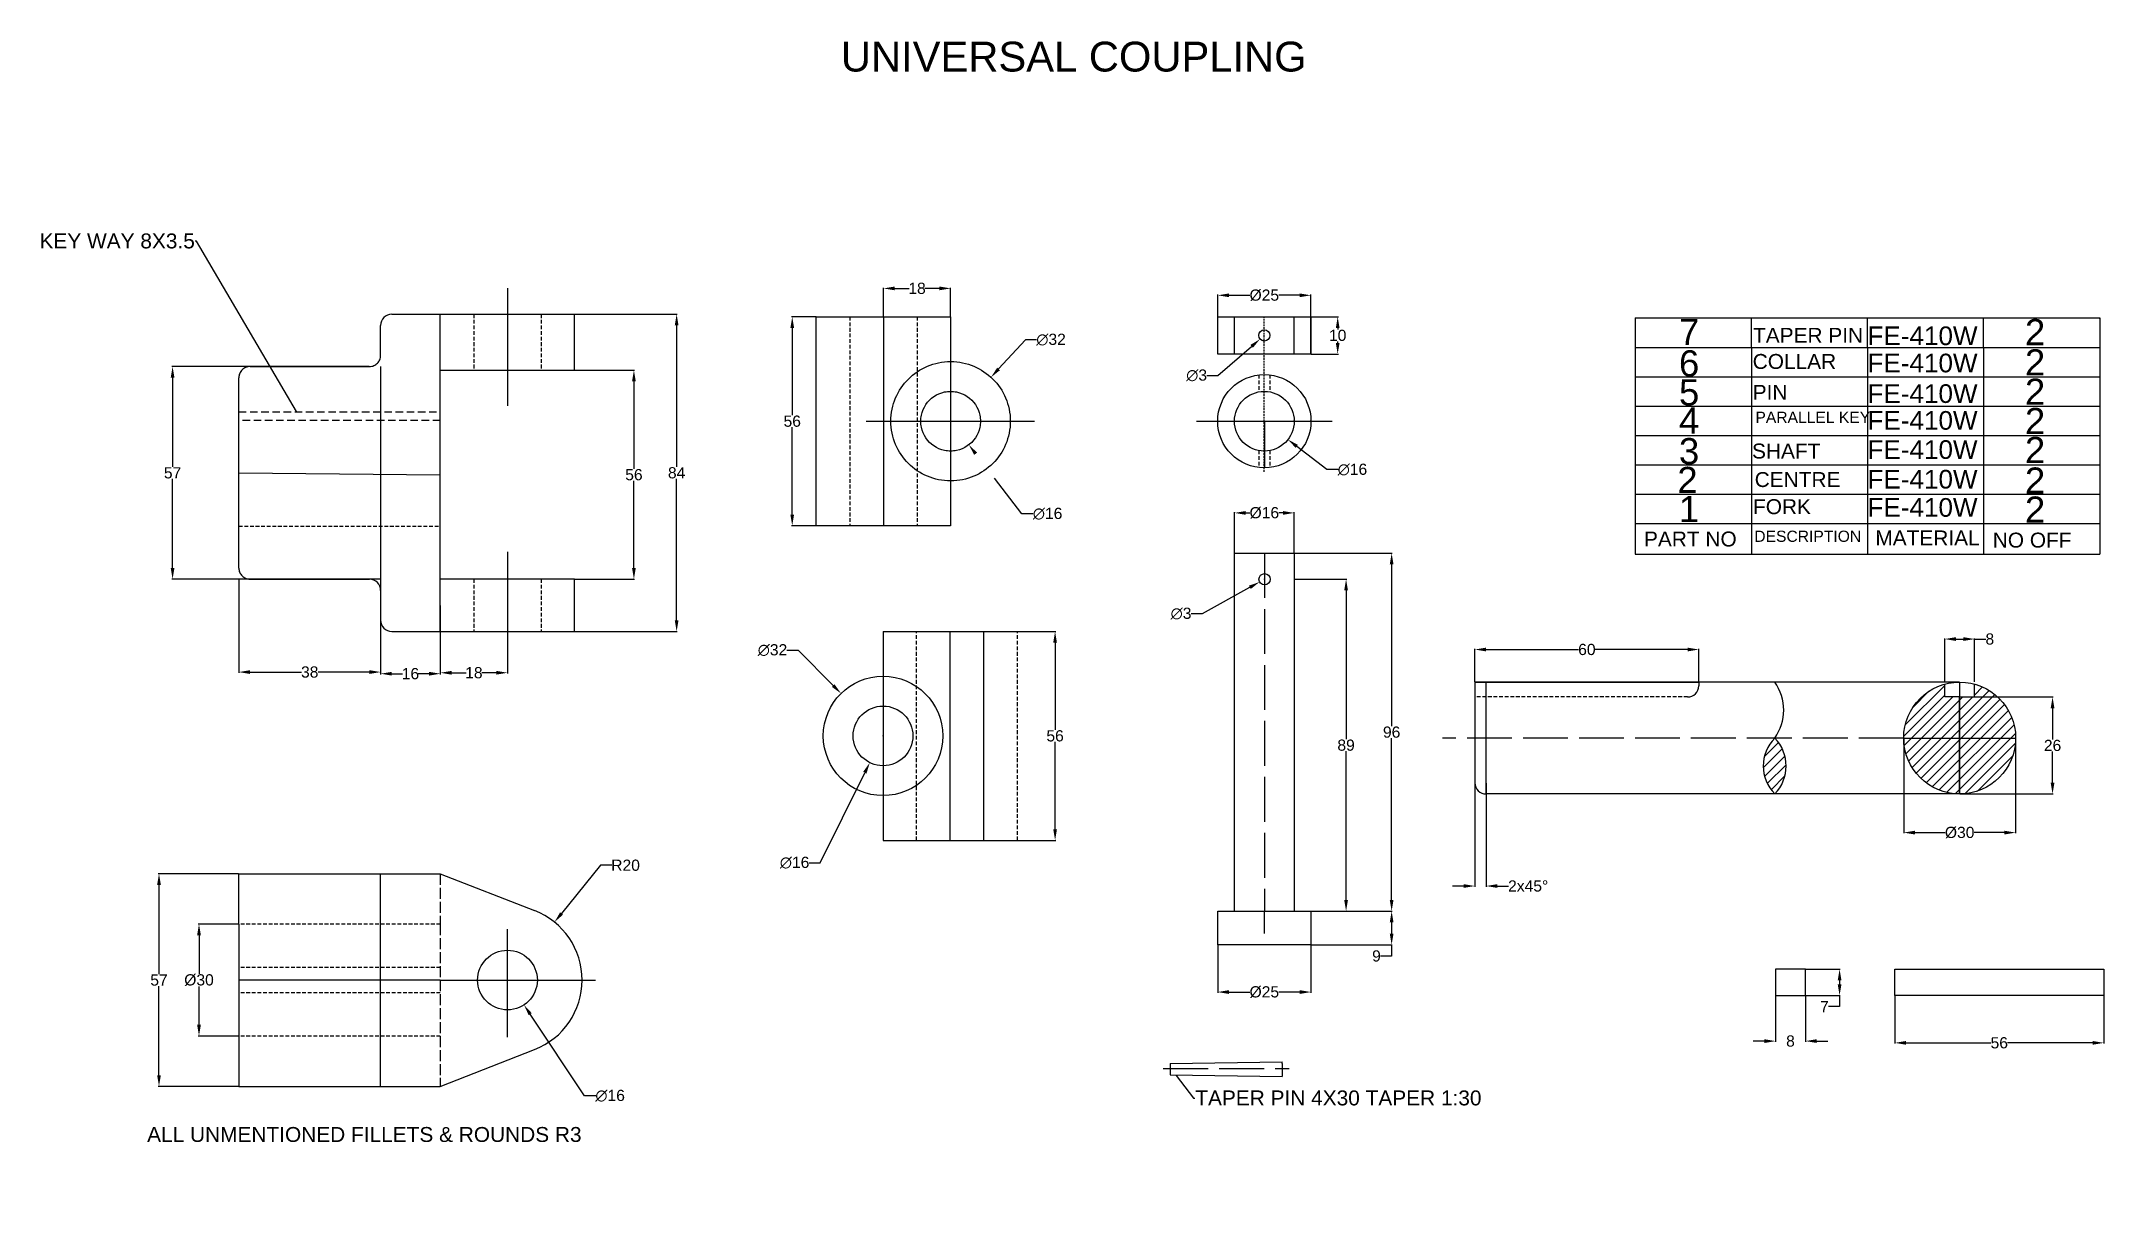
# Model space of a CAD drawing. Header units: millimetres. Extents: x -2 to 551, y -52 to 262.
import ezdxf
from ezdxf import colors
from ezdxf.entities.mleader import LeaderData, LeaderLine
from ezdxf.math import Vec2, Vec3

# ---------------------------------------------------------------- set-up
doc = ezdxf.new("R2010")
doc.units = ezdxf.units.MM
doc.header["$MEASUREMENT"] = 0
for name, pattern in [('ACAD_ISO02W100', [15, 12, -3]), ('ACAD_ISO03W100', [30, 12, -18]), ('DASHED', [0.75, 0.5, -0.25]), ('DASHEDX2', [1.5, 1, -0.5])]:
    doc.linetypes.add(name, pattern=pattern)
doc.styles.get("Standard").update_dxf_attribs({"font": 'arial.ttf'})
doc.dimstyles.get("Standard").update_dxf_attribs({"dimtxt": 3, "dimasz": 3, "dimexe": 0.18, "dimexo": 0.0625, "dimgap": 0.09, "dimtad": 0, "dimtih": 1, "dimtoh": 1, "dimdec": 0, "dimzin": 0, "dimdsep": 46, "dimtxsty": 'Standard', "dimcen": 0.09, "dimadec": 0, "dimazin": 0, "dimtfac": 1, "dimtdec": 0, "dimtofl": 0, "dimtmove": 0, "dimatfit": 3, "dimfxl": 1, "dimtolj": 1, "dimtzin": 0, "dimarcsym": 0})

msp = doc.modelspace()

# ---------------------------------------------------------------- texts
at = {"attachment_point": 1}
for s, width, heights, insert, char_height in [('UNIVERSAL COUPLING', 131.3693, [0], (212.12, 261.5), 8), ('7', 31.0655, [0], (436.72, 187.18), 7), ('TAPER PIN', 31.1255, [0], (456.57, 184.79), 4), ('FE-410W', 31.1255, [11.54], (487.24, 185.17), 5), ('2', 31.0655, [0], (529.44, 187.15), 7), ('6', 31.0655, [0], (436.72, 178.79), 7), ('COLLAR', 31.1255, [0], (456.48, 177.79), 4), ('FE-410W', 31.1255, [11.54], (487.24, 177.87), 5), ('2', 31.0655, [0], (529.44, 179.05), 7), ('5', 31.0655, [0], (436.72, 171), 7), ('PIN', 31.1255, [0], (456.48, 169.51), 4), ('FE-410W', 31.1255, [11.54], (487.24, 169.67), 5), ('2', 31.0655, [0], (529.44, 171.19), 7), ('4', 31.0655, [0], (436.72, 163.46), 7), ('PARALLEL KEY', 31.1255, [0], (457.21, 162.33), 3), ('FE-410W', 31.1255, [11.54], (487.24, 162.49), 5), ('2', 31.0655, [0], (529.44, 163.33), 7), ('3', 31.0655, [0], (436.72, 155.25), 7), ('2', 31.0655, [0], (529.44, 155.56), 7), ('SHAFT', 31.1255, [0], (456.3, 153.78), 4), ('FE-410W', 31.1255, [11.54], (487.24, 154.67), 5), ('2', 31.0655, [0], (436.29, 147.54), 7), ('CENTRE', 31.1255, [0], (457.02, 146.14), 4), ('FE-410W', 31.1255, [11.54], (487.24, 146.73), 5), ('2', 31.0655, [0], (529.44, 147.37), 7), ('1', 31.0655, [0], (436.72, 139.75), 7), ('FORK', 31.1255, [0], (456.57, 138.87), 4), ('FE-410W', 31.1255, [11.54], (487.24, 139.17), 5), ('2', 31.0655, [0], (529.44, 139.59), 7), ('PART NO', 34.9404, [0], (427.35, 130.2), 4), ('DESCRIPTION', 31.1255, [0], (456.91, 130.44), 3), ('MATERIAL', 34.9404, [0], (489.36, 130.49), 4), ('NO OFF', 34.9404, [0], (520.81, 129.91), 4), ('ALL UNMENTIONED FILLETS & ROUNDS R3', 190.2882, [0.208], (26.21, -29.4), 4)]:
    msp.add_mtext_dynamic_manual_height_columns(s, width=width, gutter_width=1, heights=heights, dxfattribs=dict(at, insert=insert, char_height=char_height))

# ---------------------------------------------------------------- blocks, each defined once
blk = doc.blocks.new('*D2')
at = {"color": 0, "linetype": 'ACAD_ISO03W100', "lineweight": -2, "ltscale": 15, "transparency": 16777216}
for p, q in [((104.78, 103.36), (104.78, 92.17)), ((122.78, 103.36), (122.78, 92.17)), ((107.78, 92.35), (111.68, 92.35)), ((119.78, 92.35), (115.88, 92.35))]:
    blk.add_line(p, q, dxfattribs=at)
at = {"color": 0, "linetype": 'ACAD_ISO03W100', "ltscale": 15, "transparency": 16777216}
for points in [[(107.78, 92.85), (107.78, 91.85), (104.78, 92.35)], [(119.78, 92.85), (119.78, 91.85), (122.78, 92.35)]]:
    blk.add_solid(points, dxfattribs=at)
at = {"layer": 'Defpoints', "color": 0, "linetype": 'ACAD_ISO03W100', "ltscale": 15, "transparency": 16777216}
for p in [(104.78, 103.43), (122.78, 103.43), (122.78, 92.35)]:
    blk.add_point(p, dxfattribs=at)
at = {"color": 0, "linetype": 'ACAD_ISO03W100', "ltscale": 15, "transparency": 16777216, "insert": (113.78, 92.35), "char_height": 3, "attachment_point": 5}
blk.add_mtext('\\A1;18', dxfattribs=at)
blk = doc.blocks.new('*D3')
at = {"color": 0, "linetype": 'ACAD_ISO03W100', "lineweight": -2, "ltscale": 15, "transparency": 16777216}
for p, q in [((140.84, 173.43), (156.84, 173.43)), ((156.66, 170.43), (156.66, 147.05)), ((156.66, 120.43), (156.66, 143.8)), ((140.84, 117.43), (156.84, 117.43))]:
    blk.add_line(p, q, dxfattribs=at)
at = {"color": 0, "linetype": 'ACAD_ISO03W100', "ltscale": 15, "transparency": 16777216}
for points in [[(156.16, 170.43), (157.16, 170.43), (156.66, 173.43)], [(156.16, 120.43), (157.16, 120.43), (156.66, 117.43)]]:
    blk.add_solid(points, dxfattribs=at)
at = {"layer": 'Defpoints', "color": 0, "linetype": 'ACAD_ISO03W100', "ltscale": 15, "transparency": 16777216}
for p in [(140.78, 173.43), (140.78, 117.43), (156.66, 117.43)]:
    blk.add_point(p, dxfattribs=at)
at = {"color": 0, "linetype": 'ACAD_ISO03W100', "ltscale": 15, "transparency": 16777216, "insert": (156.66, 145.43), "char_height": 3, "attachment_point": 5}
blk.add_mtext('\\A1;56', dxfattribs=at)
blk = doc.blocks.new('*D4')
at = {"color": 0, "linetype": 'ACAD_ISO03W100', "lineweight": -2, "ltscale": 15, "transparency": 16777216}
for p, q in [((140.84, 188.43), (168.29, 188.43)), ((168.11, 185.43), (168.11, 147.55)), ((168.11, 106.43), (168.11, 144.3)), ((140.84, 103.43), (168.29, 103.43))]:
    blk.add_line(p, q, dxfattribs=at)
at = {"color": 0, "linetype": 'ACAD_ISO03W100', "ltscale": 15, "transparency": 16777216}
for points in [[(167.61, 185.43), (168.61, 185.43), (168.11, 188.43)], [(167.61, 106.43), (168.61, 106.43), (168.11, 103.43)]]:
    blk.add_solid(points, dxfattribs=at)
at = {"layer": 'Defpoints', "color": 0, "linetype": 'ACAD_ISO03W100', "ltscale": 15, "transparency": 16777216}
for p in [(140.78, 188.43), (140.78, 103.43), (168.11, 103.43)]:
    blk.add_point(p, dxfattribs=at)
at = {"color": 0, "linetype": 'ACAD_ISO03W100', "ltscale": 15, "transparency": 16777216, "insert": (168.11, 145.93), "char_height": 3, "attachment_point": 5}
blk.add_mtext('\\A1;84', dxfattribs=at)
blk = doc.blocks.new('*D5')
at = {"color": 0, "linetype": 'ACAD_ISO03W100', "lineweight": -2, "ltscale": 15, "transparency": 16777216}
for p, q in [((50.78, 117.36), (50.78, 92.36)), ((88.78, 117.36), (88.78, 92.36)), ((53.78, 92.54), (67.54, 92.54)), ((85.78, 92.54), (72.02, 92.54))]:
    blk.add_line(p, q, dxfattribs=at)
at = {"color": 0, "linetype": 'ACAD_ISO03W100', "ltscale": 15, "transparency": 16777216}
for points in [[(53.78, 93.04), (53.78, 92.04), (50.78, 92.54)], [(85.78, 93.04), (85.78, 92.04), (88.78, 92.54)]]:
    blk.add_solid(points, dxfattribs=at)
at = {"layer": 'Defpoints', "color": 0, "linetype": 'ACAD_ISO03W100', "ltscale": 15, "transparency": 16777216}
for p in [(50.78, 117.43), (88.78, 117.43), (88.78, 92.54)]:
    blk.add_point(p, dxfattribs=at)
at = {"color": 0, "linetype": 'ACAD_ISO03W100', "ltscale": 15, "transparency": 16777216, "insert": (69.78, 92.54), "char_height": 3, "attachment_point": 5}
blk.add_mtext('\\A1;38', dxfattribs=at)
blk = doc.blocks.new('*D8')
at = {"color": 0, "linetype": 'ACAD_ISO03W100', "lineweight": -2, "ltscale": 15, "transparency": 16777216}
for p, q in [((85.71, 174.43), (32.85, 174.43)), ((33.03, 171.43), (33.03, 147.54)), ((33.03, 120.43), (33.03, 144.31)), ((88.71, 117.43), (32.85, 117.43))]:
    blk.add_line(p, q, dxfattribs=at)
at = {"color": 0, "linetype": 'ACAD_ISO03W100', "ltscale": 15, "transparency": 16777216}
for points in [[(32.53, 171.43), (33.53, 171.43), (33.03, 174.43)], [(32.53, 120.43), (33.53, 120.43), (33.03, 117.43)]]:
    blk.add_solid(points, dxfattribs=at)
at = {"layer": 'Defpoints', "color": 0, "linetype": 'ACAD_ISO03W100', "ltscale": 15, "transparency": 16777216}
for p in [(85.78, 174.43), (33.03, 117.43), (88.78, 117.43)]:
    blk.add_point(p, dxfattribs=at)
at = {"color": 0, "linetype": 'ACAD_ISO03W100', "ltscale": 15, "transparency": 16777216, "insert": (33.03, 145.93), "char_height": 3, "attachment_point": 5}
blk.add_mtext('\\A1;57', dxfattribs=at)
blk = doc.blocks.new('*D9')
at = {"color": 0, "linetype": 'ACAD_ISO03W100', "lineweight": -2, "ltscale": 15, "transparency": 16777216}
for p, q in [((88.78, 110.36), (88.78, 91.92)), ((104.78, 110.36), (104.78, 91.92)), ((91.78, 92.1), (94.68, 92.1)), ((101.78, 92.1), (98.87, 92.1))]:
    blk.add_line(p, q, dxfattribs=at)
at = {"color": 0, "linetype": 'ACAD_ISO03W100', "ltscale": 15, "transparency": 16777216}
for points in [[(91.78, 92.6), (91.78, 91.6), (88.78, 92.1)], [(101.78, 92.6), (101.78, 91.6), (104.78, 92.1)]]:
    blk.add_solid(points, dxfattribs=at)
at = {"layer": 'Defpoints', "color": 0, "linetype": 'ACAD_ISO03W100', "ltscale": 15, "transparency": 16777216}
for p in [(88.78, 110.43), (104.78, 110.43), (104.78, 92.1)]:
    blk.add_point(p, dxfattribs=at)
at = {"color": 0, "linetype": 'ACAD_ISO03W100', "ltscale": 15, "transparency": 16777216, "insert": (96.78, 92.1), "char_height": 3, "attachment_point": 5}
blk.add_mtext('\\A1;16', dxfattribs=at)
blk = doc.blocks.new('*D10')
at = {"color": 0, "linetype": 'ACAD_ISO03W100', "lineweight": -2, "ltscale": 15, "transparency": 16777216}
for p, q in [((205.47, 187.77), (198.91, 187.77)), ((199.09, 184.77), (199.09, 161.39)), ((199.09, 134.77), (199.09, 158.15)), ((205.47, 131.77), (198.91, 131.77))]:
    blk.add_line(p, q, dxfattribs=at)
at = {"color": 0, "linetype": 'ACAD_ISO03W100', "ltscale": 15, "transparency": 16777216}
for points in [[(198.59, 184.77), (199.59, 184.77), (199.09, 187.77)], [(198.59, 134.77), (199.59, 134.77), (199.09, 131.77)]]:
    blk.add_solid(points, dxfattribs=at)
at = {"layer": 'Defpoints', "color": 0, "linetype": 'ACAD_ISO03W100', "ltscale": 15, "transparency": 16777216}
for p in [(205.53, 187.77), (199.09, 131.77), (205.53, 131.77)]:
    blk.add_point(p, dxfattribs=at)
at = {"color": 0, "linetype": 'ACAD_ISO03W100', "ltscale": 15, "transparency": 16777216, "insert": (199.09, 159.77), "char_height": 3, "attachment_point": 5}
blk.add_mtext('\\A1;56', dxfattribs=at)
blk = doc.blocks.new('*D11')
at = {"color": 0, "linetype": 'ACAD_ISO03W100', "lineweight": -2, "ltscale": 15, "transparency": 16777216}
for p, q in [((223.53, 187.83), (223.53, 195.55)), ((226.53, 195.37), (230.43, 195.37)), ((238.53, 195.37), (234.63, 195.37)), ((241.53, 187.83), (241.53, 195.55))]:
    blk.add_line(p, q, dxfattribs=at)
at = {"color": 0, "linetype": 'ACAD_ISO03W100', "ltscale": 15, "transparency": 16777216}
for points in [[(226.53, 195.87), (226.53, 194.87), (223.53, 195.37)], [(238.53, 195.87), (238.53, 194.87), (241.53, 195.37)]]:
    blk.add_solid(points, dxfattribs=at)
at = {"layer": 'Defpoints', "color": 0, "linetype": 'ACAD_ISO03W100', "ltscale": 15, "transparency": 16777216}
for p in [(241.53, 195.37), (223.53, 187.77), (241.53, 187.77)]:
    blk.add_point(p, dxfattribs=at)
at = {"color": 0, "linetype": 'ACAD_ISO03W100', "ltscale": 15, "transparency": 16777216, "insert": (232.53, 195.37), "char_height": 3, "attachment_point": 5}
blk.add_mtext('\\A1;18', dxfattribs=at)
blk = doc.blocks.new('*D13')
at = {"color": 0, "linetype": 'ACAD_ISO03W100', "lineweight": -2, "transparency": 16777216}
for p, q in [((241.44, 159.77), (241.62, 159.77)), ((241.53, 159.68), (241.53, 159.86)), ((260.65, 134.97), (248.25, 151.06)), ((263.65, 134.97), (260.65, 134.97))]:
    blk.add_line(p, q, dxfattribs=at)
at = {"color": 0, "linetype": 'ACAD_ISO03W100', "transparency": 16777216}
blk.add_solid([(248.64, 151.36), (247.85, 150.75), (246.42, 153.44)], dxfattribs=at)
at = {"layer": 'Defpoints', "color": 0, "linetype": 'ACAD_ISO03W100', "transparency": 16777216}
for p in [(236.65, 166.11), (246.42, 153.44)]:
    blk.add_point(p, dxfattribs=at)
at = {"color": 0, "linetype": 'ACAD_ISO03W100', "transparency": 16777216, "insert": (267.52, 134.97), "char_height": 3, "attachment_point": 5}
blk.add_mtext('\\A1;∅16', dxfattribs=at)
blk = doc.blocks.new('*D14')
at = {"color": 0, "linetype": 'ACAD_ISO03W100', "lineweight": -2, "transparency": 16777216}
for p, q in [((261.59, 181.63), (254.38, 173.77)), ((264.59, 181.63), (261.59, 181.63)), ((241.44, 159.77), (241.62, 159.77)), ((241.53, 159.68), (241.53, 159.86))]:
    blk.add_line(p, q, dxfattribs=at)
at = {"color": 0, "linetype": 'ACAD_ISO03W100', "transparency": 16777216}
blk.add_solid([(254.01, 174.11), (254.75, 173.43), (252.35, 171.56)], dxfattribs=at)
at = {"layer": 'Defpoints', "color": 0, "linetype": 'ACAD_ISO03W100', "transparency": 16777216}
for p in [(252.35, 171.56), (230.71, 147.98)]:
    blk.add_point(p, dxfattribs=at)
at = {"color": 0, "linetype": 'ACAD_ISO03W100', "transparency": 16777216, "insert": (268.45, 181.63), "char_height": 3, "attachment_point": 5}
blk.add_mtext('\\A1;∅32', dxfattribs=at)
blk = doc.blocks.new('*D15')
at = {"color": 0, "lineweight": -2, "transparency": 16777216}
for p, q in [((147.75, 40.75), (137.27, 27.85)), ((150.75, 40.75), (147.75, 40.75)), ((122.69, 9.99), (122.87, 9.99)), ((122.78, 9.9), (122.78, 10.08))]:
    blk.add_line(p, q, dxfattribs=at)
at = {"color": 0, "transparency": 16777216}
blk.add_solid([(136.89, 28.16), (137.66, 27.53), (135.38, 25.52)], dxfattribs=at)
at = {"layer": 'Defpoints', "color": 0, "transparency": 16777216}
for p in [(135.38, 25.52), (122.78, 9.99)]:
    blk.add_point(p, dxfattribs=at)
at = {"color": 0, "transparency": 16777216, "insert": (154.42, 40.75), "char_height": 3, "attachment_point": 5}
blk.add_mtext('\\A1;R20', dxfattribs=at)
blk = doc.blocks.new('*D16')
at = {"color": 0, "lineweight": -2, "transparency": 16777216}
for p, q in [((122.69, 9.99), (122.87, 9.99)), ((122.78, 9.9), (122.78, 10.08)), ((143.42, -21.02), (128.87, 0.83)), ((146.42, -21.02), (143.42, -21.02))]:
    blk.add_line(p, q, dxfattribs=at)
at = {"color": 0, "transparency": 16777216}
blk.add_solid([(129.29, 1.11), (128.46, 0.56), (127.21, 3.33)], dxfattribs=at)
at = {"layer": 'Defpoints', "color": 0, "transparency": 16777216}
for p in [(118.34, 16.65), (127.21, 3.33)]:
    blk.add_point(p, dxfattribs=at)
at = {"color": 0, "transparency": 16777216, "insert": (150.29, -21.02), "char_height": 3, "attachment_point": 5}
blk.add_mtext('\\A1;∅16', dxfattribs=at)
blk = doc.blocks.new('*D17')
at = {"color": 0, "lineweight": -2, "transparency": 16777216}
for p, q in [((50.71, 24.99), (39.93, 24.99)), ((40.11, 21.99), (40.11, 11.7)), ((40.11, -2.01), (40.11, 8.28)), ((50.71, -5.01), (39.93, -5.01))]:
    blk.add_line(p, q, dxfattribs=at)
at = {"color": 0, "transparency": 16777216}
for points in [[(39.61, 21.99), (40.61, 21.99), (40.11, 24.99)], [(39.61, -2.01), (40.61, -2.01), (40.11, -5.01)]]:
    blk.add_solid(points, dxfattribs=at)
at = {"layer": 'Defpoints', "color": 0, "transparency": 16777216}
for p in [(50.78, 24.99), (40.11, -5.01), (50.78, -5.01)]:
    blk.add_point(p, dxfattribs=at)
at = {"color": 0, "transparency": 16777216, "insert": (40.11, 9.99), "char_height": 3, "attachment_point": 5}
blk.add_mtext('\\A1;%%C30', dxfattribs=at)
blk = doc.blocks.new('*D18')
at = {"color": 0, "lineweight": -2, "transparency": 16777216}
for p, q in [((50.71, 38.49), (29.21, 38.49)), ((29.39, 35.49), (29.39, 11.61)), ((29.39, -15.51), (29.39, 8.37)), ((50.71, -18.51), (29.21, -18.51))]:
    blk.add_line(p, q, dxfattribs=at)
at = {"color": 0, "transparency": 16777216}
for points in [[(28.89, 35.49), (29.89, 35.49), (29.39, 38.49)], [(28.89, -15.51), (29.89, -15.51), (29.39, -18.51)]]:
    blk.add_solid(points, dxfattribs=at)
at = {"layer": 'Defpoints', "color": 0, "transparency": 16777216}
for p in [(50.78, 38.49), (29.39, -18.51), (50.78, -18.51)]:
    blk.add_point(p, dxfattribs=at)
at = {"color": 0, "transparency": 16777216, "insert": (29.39, 9.99), "char_height": 3, "attachment_point": 5}
blk.add_mtext('\\A1;57', dxfattribs=at)
blk = doc.blocks.new('*D19')
at = {"color": 0, "lineweight": -2, "transparency": 16777216}
for p, q in [((259.49, 103.43), (269.71, 103.43)), ((269.53, 100.43), (269.53, 77.05)), ((269.53, 50.43), (269.53, 73.8)), ((259.49, 47.43), (269.71, 47.43))]:
    blk.add_line(p, q, dxfattribs=at)
at = {"color": 0, "transparency": 16777216}
for points in [[(269.03, 100.43), (270.03, 100.43), (269.53, 103.43)], [(269.03, 50.43), (270.03, 50.43), (269.53, 47.43)]]:
    blk.add_solid(points, dxfattribs=at)
at = {"layer": 'Defpoints', "color": 0, "transparency": 16777216}
for p in [(259.42, 103.43), (259.42, 47.43), (269.53, 47.43)]:
    blk.add_point(p, dxfattribs=at)
at = {"color": 0, "transparency": 16777216, "insert": (269.53, 75.43), "char_height": 3, "attachment_point": 5}
blk.add_mtext('\\A1;56', dxfattribs=at)
blk = doc.blocks.new('*D20')
at = {"color": 0, "lineweight": -2, "transparency": 16777216}
for p, q in [((223.33, 75.43), (223.51, 75.43)), ((223.42, 75.34), (223.42, 75.52)), ((206.59, 41.44), (218.54, 65.57)), ((203.59, 41.44), (206.59, 41.44))]:
    blk.add_line(p, q, dxfattribs=at)
at = {"color": 0, "transparency": 16777216}
blk.add_solid([(218.09, 65.79), (218.99, 65.35), (219.87, 68.26)], dxfattribs=at)
at = {"layer": 'Defpoints', "color": 0, "transparency": 16777216}
for p in [(226.97, 82.6), (219.87, 68.26)]:
    blk.add_point(p, dxfattribs=at)
at = {"color": 0, "transparency": 16777216, "insert": (199.72, 41.44), "char_height": 3, "attachment_point": 5}
blk.add_mtext('\\A1;∅16', dxfattribs=at)
blk = doc.blocks.new('*D21')
at = {"color": 0, "lineweight": -2, "transparency": 16777216}
for p, q in [((197.66, 98.42), (200.66, 98.42)), ((200.66, 98.42), (210.06, 88.93)), ((223.33, 75.43), (223.51, 75.43)), ((223.42, 75.34), (223.42, 75.52))]:
    blk.add_line(p, q, dxfattribs=at)
at = {"color": 0, "transparency": 16777216}
blk.add_solid([(210.41, 89.28), (209.7, 88.58), (212.17, 86.8)], dxfattribs=at)
at = {"layer": 'Defpoints', "color": 0, "transparency": 16777216}
for p in [(212.17, 86.8), (234.68, 64.06)]:
    blk.add_point(p, dxfattribs=at)
at = {"color": 0, "transparency": 16777216, "insert": (193.8, 98.42), "char_height": 3, "attachment_point": 5}
blk.add_mtext('\\A1;∅32', dxfattribs=at)
blk = doc.blocks.new('*D22')
at = {"color": 0, "lineweight": -2, "transparency": 16777216}
for p, q in [((325.51, 159.77), (325.69, 159.77)), ((325.6, 159.68), (325.6, 159.86)), ((342.35, 146.8), (334.3, 153.04)), ((345.35, 146.8), (342.35, 146.8))]:
    blk.add_line(p, q, dxfattribs=at)
at = {"color": 0, "transparency": 16777216}
blk.add_solid([(334.6, 153.43), (333.99, 152.64), (331.92, 154.87)], dxfattribs=at)
at = {"layer": 'Defpoints', "color": 0, "transparency": 16777216}
for p in [(319.27, 164.67), (331.92, 154.87)]:
    blk.add_point(p, dxfattribs=at)
at = {"color": 0, "transparency": 16777216, "insert": (349.22, 146.8), "char_height": 3, "attachment_point": 5}
blk.add_mtext('\\A1;∅16', dxfattribs=at)
blk = doc.blocks.new('*D23')
at = {"color": 0, "lineweight": -2, "transparency": 16777216}
for p, q in [((338.16, 187.77), (345.44, 187.77)), ((345.26, 184.77), (345.26, 184.39)), ((338.16, 177.77), (345.44, 177.77)), ((345.26, 180.77), (345.26, 181.15))]:
    blk.add_line(p, q, dxfattribs=at)
at = {"color": 0, "transparency": 16777216}
for points in [[(344.76, 184.77), (345.76, 184.77), (345.26, 187.77)], [(344.76, 180.77), (345.76, 180.77), (345.26, 177.77)]]:
    blk.add_solid(points, dxfattribs=at)
at = {"layer": 'Defpoints', "color": 0, "transparency": 16777216}
for p in [(338.1, 187.77), (338.1, 177.77), (345.26, 177.77)]:
    blk.add_point(p, dxfattribs=at)
at = {"color": 0, "transparency": 16777216, "insert": (345.26, 182.77), "char_height": 3, "attachment_point": 5}
blk.add_mtext('\\A1;10', dxfattribs=at)
blk = doc.blocks.new('*D24')
at = {"color": 0, "lineweight": -2, "transparency": 16777216}
for p, q in [((313.1, 187.83), (313.1, 193.7)), ((316.1, 193.52), (321.72, 193.52)), ((335.1, 193.52), (329.48, 193.52)), ((338.1, 187.83), (338.1, 193.7))]:
    blk.add_line(p, q, dxfattribs=at)
at = {"color": 0, "transparency": 16777216}
for points in [[(316.1, 194.02), (316.1, 193.02), (313.1, 193.52)], [(335.1, 194.02), (335.1, 193.02), (338.1, 193.52)]]:
    blk.add_solid(points, dxfattribs=at)
at = {"layer": 'Defpoints', "color": 0, "transparency": 16777216}
for p in [(338.1, 193.52), (313.1, 187.77), (338.1, 187.77)]:
    blk.add_point(p, dxfattribs=at)
at = {"color": 0, "transparency": 16777216, "insert": (325.6, 193.52), "char_height": 3, "attachment_point": 5}
blk.add_mtext('\\A1;%%C25', dxfattribs=at)
blk = doc.blocks.new('*D25')
at = {"color": 0, "lineweight": -2, "transparency": 16777216}
for p, q in [((325.51, 182.77), (325.69, 182.77)), ((325.6, 182.68), (325.6, 182.86)), ((313.17, 172.05), (322.19, 179.83)), ((310.17, 172.05), (313.17, 172.05))]:
    blk.add_line(p, q, dxfattribs=at)
at = {"color": 0, "transparency": 16777216}
blk.add_solid([(321.87, 180.21), (322.52, 179.45), (324.46, 181.79)], dxfattribs=at)
at = {"layer": 'Defpoints', "color": 0, "transparency": 16777216}
for p in [(326.74, 183.75), (324.46, 181.79)]:
    blk.add_point(p, dxfattribs=at)
at = {"color": 0, "transparency": 16777216, "insert": (307.46, 172.05), "char_height": 3, "attachment_point": 5}
blk.add_mtext('\\A1;∅3', dxfattribs=at)
blk = doc.blocks.new('*D26')
at = {"color": 0, "lineweight": -2, "transparency": 16777216}
for p, q in [((313.1, 19.36), (313.1, 6.6)), ((338.1, 19.36), (338.1, 6.6)), ((316.1, 6.78), (321.72, 6.78)), ((335.1, 6.78), (329.48, 6.78))]:
    blk.add_line(p, q, dxfattribs=at)
at = {"color": 0, "transparency": 16777216}
for points in [[(316.1, 7.28), (316.1, 6.28), (313.1, 6.78)], [(335.1, 7.28), (335.1, 6.28), (338.1, 6.78)]]:
    blk.add_solid(points, dxfattribs=at)
at = {"layer": 'Defpoints', "color": 0, "transparency": 16777216}
for p in [(313.1, 19.43), (338.1, 19.43), (338.1, 6.78)]:
    blk.add_point(p, dxfattribs=at)
at = {"color": 0, "transparency": 16777216, "insert": (325.6, 6.78), "char_height": 3, "attachment_point": 5}
blk.add_mtext('\\A1;%%C25', dxfattribs=at)
blk = doc.blocks.new('*D27')
at = {"color": 0, "lineweight": -2, "transparency": 16777216}
for p, q in [((333.66, 117.43), (347.69, 117.43)), ((347.51, 114.43), (347.51, 74.55)), ((347.51, 31.43), (347.51, 71.3)), ((333.66, 28.43), (347.69, 28.43))]:
    blk.add_line(p, q, dxfattribs=at)
at = {"color": 0, "transparency": 16777216}
for points in [[(347.01, 114.43), (348.01, 114.43), (347.51, 117.43)], [(347.01, 31.43), (348.01, 31.43), (347.51, 28.43)]]:
    blk.add_solid(points, dxfattribs=at)
at = {"layer": 'Defpoints', "color": 0, "transparency": 16777216}
for p in [(333.6, 117.43), (333.6, 28.43), (347.51, 28.43)]:
    blk.add_point(p, dxfattribs=at)
at = {"color": 0, "transparency": 16777216, "insert": (347.51, 72.93), "char_height": 3, "attachment_point": 5}
blk.add_mtext('\\A1;89', dxfattribs=at)
blk = doc.blocks.new('*D28')
at = {"color": 0, "lineweight": -2, "transparency": 16777216}
for p, q in [((333.66, 124.43), (359.9, 124.43)), ((359.72, 121.43), (359.72, 78.05)), ((359.72, 31.43), (359.72, 74.8)), ((333.66, 28.43), (359.9, 28.43))]:
    blk.add_line(p, q, dxfattribs=at)
at = {"color": 0, "transparency": 16777216}
for points in [[(359.22, 121.43), (360.22, 121.43), (359.72, 124.43)], [(359.22, 31.43), (360.22, 31.43), (359.72, 28.43)]]:
    blk.add_solid(points, dxfattribs=at)
at = {"layer": 'Defpoints', "color": 0, "transparency": 16777216}
for p in [(333.6, 124.43), (333.6, 28.43), (359.72, 28.43)]:
    blk.add_point(p, dxfattribs=at)
at = {"color": 0, "transparency": 16777216, "insert": (359.72, 76.43), "char_height": 3, "attachment_point": 5}
blk.add_mtext('\\A1;96', dxfattribs=at)
blk = doc.blocks.new('*D30')
at = {"color": 0, "lineweight": -2, "transparency": 16777216}
for p, q in [((338.16, 28.43), (359.9, 28.43)), ((359.72, 25.43), (359.72, 22.43)), ((338.16, 19.43), (359.9, 19.43)), ((359.72, 19.43), (359.72, 16.43)), ((359.72, 16.43), (356.72, 16.43))]:
    blk.add_line(p, q, dxfattribs=at)
at = {"color": 0, "transparency": 16777216}
for points in [[(359.22, 25.43), (360.22, 25.43), (359.72, 28.43)], [(359.22, 22.43), (360.22, 22.43), (359.72, 19.43)]]:
    blk.add_solid(points, dxfattribs=at)
at = {"layer": 'Defpoints', "color": 0, "transparency": 16777216}
for p in [(338.1, 28.43), (338.1, 19.43), (359.72, 19.43)]:
    blk.add_point(p, dxfattribs=at)
at = {"color": 0, "transparency": 16777216, "insert": (355.65, 16.43), "char_height": 3, "attachment_point": 5}
blk.add_mtext('\\A1;9', dxfattribs=at)
blk = doc.blocks.new('*D31')
at = {"color": 0, "lineweight": -2, "transparency": 16777216}
for p, q in [((317.6, 124.49), (317.6, 135.38)), ((320.6, 135.2), (321.73, 135.2)), ((330.6, 135.2), (329.47, 135.2)), ((333.6, 124.49), (333.6, 135.38))]:
    blk.add_line(p, q, dxfattribs=at)
at = {"color": 0, "transparency": 16777216}
for points in [[(320.6, 135.7), (320.6, 134.7), (317.6, 135.2)], [(330.6, 135.7), (330.6, 134.7), (333.6, 135.2)]]:
    blk.add_solid(points, dxfattribs=at)
at = {"layer": 'Defpoints', "color": 0, "transparency": 16777216}
for p in [(333.6, 135.2), (317.6, 124.43), (333.6, 124.43)]:
    blk.add_point(p, dxfattribs=at)
at = {"color": 0, "transparency": 16777216, "insert": (325.6, 135.2), "char_height": 3, "attachment_point": 5}
blk.add_mtext('\\A1;%%C16', dxfattribs=at)
blk = doc.blocks.new('*D32')
at = {"color": 0, "lineweight": -2, "transparency": 16777216}
for p, q in [((325.57, 117.43), (325.75, 117.43)), ((325.66, 117.34), (325.66, 117.52)), ((308.99, 108.2), (321.73, 115.25)), ((305.99, 108.2), (308.99, 108.2))]:
    blk.add_line(p, q, dxfattribs=at)
at = {"color": 0, "transparency": 16777216}
blk.add_solid([(321.48, 115.69), (321.97, 114.81), (324.35, 116.7)], dxfattribs=at)
at = {"layer": 'Defpoints', "color": 0, "transparency": 16777216}
for p in [(324.35, 116.7), (326.98, 118.15)]:
    blk.add_point(p, dxfattribs=at)
at = {"color": 0, "transparency": 16777216, "insert": (303.28, 108.2), "char_height": 3, "attachment_point": 5}
blk.add_mtext('\\A1;∅3', dxfattribs=at)
blk = doc.blocks.new('*D33')
at = {"color": 0, "lineweight": -2, "transparency": 16777216}
for p, q in [((382.04, 89.93), (382.04, 98.76)), ((385.04, 98.58), (409.8, 98.58)), ((439.04, 98.58), (414.28, 98.58)), ((442.04, 89.93), (442.04, 98.76))]:
    blk.add_line(p, q, dxfattribs=at)
at = {"color": 0, "transparency": 16777216}
for points in [[(385.04, 99.08), (385.04, 98.08), (382.04, 98.58)], [(439.04, 99.08), (439.04, 98.08), (442.04, 98.58)]]:
    blk.add_solid(points, dxfattribs=at)
at = {"layer": 'Defpoints', "color": 0, "transparency": 16777216}
for p in [(442.04, 98.58), (382.04, 89.86), (442.04, 89.86)]:
    blk.add_point(p, dxfattribs=at)
at = {"color": 0, "transparency": 16777216, "insert": (412.04, 98.58), "char_height": 3, "attachment_point": 5}
blk.add_mtext('\\A1;60', dxfattribs=at)
blk = doc.blocks.new('*D34')
at = {"color": 0, "lineweight": -2, "transparency": 16777216}
for p, q in [((512, 85.86), (537.02, 85.86)), ((536.84, 82.86), (536.84, 74.49)), ((536.84, 62.86), (536.84, 71.24)), ((512, 59.86), (537.02, 59.86))]:
    blk.add_line(p, q, dxfattribs=at)
at = {"color": 0, "transparency": 16777216}
for points in [[(536.34, 82.86), (537.34, 82.86), (536.84, 85.86)], [(536.34, 62.86), (537.34, 62.86), (536.84, 59.86)]]:
    blk.add_solid(points, dxfattribs=at)
at = {"layer": 'Defpoints', "color": 0, "transparency": 16777216}
for p in [(511.94, 85.86), (511.94, 59.86), (536.84, 59.86)]:
    blk.add_point(p, dxfattribs=at)
at = {"color": 0, "transparency": 16777216, "insert": (536.84, 72.86), "char_height": 3, "attachment_point": 5}
blk.add_mtext('\\A1;26', dxfattribs=at)
blk = doc.blocks.new('*D35')
at = {"color": 0, "lineweight": -2, "transparency": 16777216}
for p, q in [((496.94, 74.8), (496.94, 49.33)), ((526.94, 74.8), (526.94, 49.33)), ((499.94, 49.51), (508.07, 49.51)), ((523.94, 49.51), (515.8, 49.51))]:
    blk.add_line(p, q, dxfattribs=at)
at = {"color": 0, "transparency": 16777216}
for points in [[(499.94, 50.01), (499.94, 49.01), (496.94, 49.51)], [(523.94, 50.01), (523.94, 49.01), (526.94, 49.51)]]:
    blk.add_solid(points, dxfattribs=at)
at = {"layer": 'Defpoints', "color": 0, "transparency": 16777216}
for p in [(496.94, 74.86), (526.94, 74.86), (526.94, 49.51)]:
    blk.add_point(p, dxfattribs=at)
at = {"color": 0, "transparency": 16777216, "insert": (511.94, 49.51), "char_height": 3, "attachment_point": 5}
blk.add_mtext('\\A1;%%C30', dxfattribs=at)
blk = doc.blocks.new('*D36')
at = {"color": 0, "lineweight": -2, "transparency": 16777216}
for p, q in [((507.94, 89.93), (507.94, 101.57)), ((510.94, 101.39), (512.94, 101.39)), ((515.94, 89.93), (515.94, 101.57)), ((515.94, 101.39), (518.94, 101.39))]:
    blk.add_line(p, q, dxfattribs=at)
at = {"color": 0, "transparency": 16777216}
for points in [[(510.94, 101.89), (510.94, 100.89), (507.94, 101.39)], [(512.94, 101.89), (512.94, 100.89), (515.94, 101.39)]]:
    blk.add_solid(points, dxfattribs=at)
at = {"layer": 'Defpoints', "color": 0, "transparency": 16777216}
for p in [(515.94, 101.39), (507.94, 89.86), (515.94, 89.86)]:
    blk.add_point(p, dxfattribs=at)
at = {"color": 0, "transparency": 16777216, "insert": (520.02, 101.39), "char_height": 3, "attachment_point": 5}
blk.add_mtext('\\A1;8', dxfattribs=at)
blk = doc.blocks.new('*D37')
at = {"color": 0, "lineweight": -2, "transparency": 16777216}
for p, q in [((382.04, 62.8), (382.04, 35.01)), ((385.04, 62.8), (385.04, 35.01)), ((379.04, 35.19), (376.04, 35.19)), ((388.04, 35.19), (391.04, 35.19))]:
    blk.add_line(p, q, dxfattribs=at)
at = {"color": 0, "transparency": 16777216}
for points in [[(379.04, 35.69), (379.04, 34.69), (382.04, 35.19)], [(388.04, 35.69), (388.04, 34.69), (385.04, 35.19)]]:
    blk.add_solid(points, dxfattribs=at)
at = {"layer": 'Defpoints', "color": 0, "transparency": 16777216}
for p in [(382.04, 62.86), (385.04, 62.86), (385.04, 35.19)]:
    blk.add_point(p, dxfattribs=at)
at = {"color": 0, "transparency": 16777216, "insert": (396.31, 35.19), "char_height": 3, "attachment_point": 5}
blk.add_mtext('\\A1;2x45%%D', dxfattribs=at)
blk = doc.blocks.new('*D38')
at = {"color": 0, "lineweight": -2, "transparency": 16777216}
for p, q in [((470.67, 12.88), (479.94, 12.88)), ((470.67, 5.88), (479.94, 5.88)), ((479.76, 9.88), (479.76, 8.88)), ((479.76, 5.88), (479.76, 2.88)), ((479.76, 2.88), (476.76, 2.88))]:
    blk.add_line(p, q, dxfattribs=at)
at = {"color": 0, "transparency": 16777216}
for points in [[(479.26, 9.88), (480.26, 9.88), (479.76, 12.88)], [(479.26, 8.88), (480.26, 8.88), (479.76, 5.88)]]:
    blk.add_solid(points, dxfattribs=at)
at = {"layer": 'Defpoints', "color": 0, "transparency": 16777216}
for p in [(470.61, 12.88), (470.61, 5.88), (479.76, 5.88)]:
    blk.add_point(p, dxfattribs=at)
at = {"color": 0, "transparency": 16777216, "insert": (475.7, 2.88), "char_height": 3, "attachment_point": 5}
blk.add_mtext('\\A1;7', dxfattribs=at)
blk = doc.blocks.new('*D39')
at = {"color": 0, "lineweight": -2, "transparency": 16777216}
for p, q in [((462.61, 5.82), (462.61, -6.55)), ((470.61, 5.82), (470.61, -6.55)), ((459.61, -6.37), (456.61, -6.37)), ((473.61, -6.37), (476.61, -6.37))]:
    blk.add_line(p, q, dxfattribs=at)
at = {"color": 0, "transparency": 16777216}
for points in [[(459.61, -5.87), (459.61, -6.87), (462.61, -6.37)], [(473.61, -5.87), (473.61, -6.87), (470.61, -6.37)]]:
    blk.add_solid(points, dxfattribs=at)
at = {"layer": 'Defpoints', "color": 0, "transparency": 16777216}
for p in [(462.61, 5.88), (470.61, 5.88), (470.61, -6.37)]:
    blk.add_point(p, dxfattribs=at)
at = {"color": 0, "transparency": 16777216, "insert": (466.6, -6.37), "char_height": 3, "attachment_point": 5}
blk.add_mtext('\\A1;8', dxfattribs=at)
blk = doc.blocks.new('*D40')
at = {"color": 0, "lineweight": -2, "transparency": 16777216}
for p, q in [((494.56, 5.82), (494.56, -7.02)), ((550.56, 5.82), (550.56, -7.02)), ((497.56, -6.84), (520.32, -6.84)), ((547.56, -6.84), (524.79, -6.84))]:
    blk.add_line(p, q, dxfattribs=at)
at = {"color": 0, "transparency": 16777216}
for points in [[(497.56, -6.34), (497.56, -7.34), (494.56, -6.84)], [(547.56, -6.34), (547.56, -7.34), (550.56, -6.84)]]:
    blk.add_solid(points, dxfattribs=at)
at = {"layer": 'Defpoints', "color": 0, "transparency": 16777216}
for p in [(494.56, 5.88), (550.56, 5.88), (550.56, -6.84)]:
    blk.add_point(p, dxfattribs=at)
at = {"color": 0, "transparency": 16777216, "insert": (522.56, -6.84), "char_height": 3, "attachment_point": 5}
blk.add_mtext('\\A1;56', dxfattribs=at)
blk = doc.blocks.new('*T43')
at = {"color": 0, "linetype": 'ByBlock', "lineweight": -2, "transparency": 16777216}
for p, q in [((0, 0), (124.5, 0)), ((0, 0), (0, -63.39)), ((124.5, 0), (124.5, -63.39)), ((0, -7.96), (124.5, -7.96)), ((31.13, -7.96), (31.13, -63.39)), ((62.25, -7.96), (62.25, -63.39)), ((93.38, -7.96), (93.38, -63.39)), ((0, -15.83), (124.5, -15.83)), ((0, -23.7), (124.5, -23.7)), ((0, -31.57), (124.5, -31.57)), ((0, -39.43), (124.5, -39.43)), ((0, -47.3), (124.5, -47.3)), ((0, -55.17), (124.5, -55.17)), ((0, -63.39), (124.5, -63.39))]:
    blk.add_line(p, q, dxfattribs=at)
at = {"color": 0, "transparency": 16777216, "insert": (124.44, -0.06), "char_height": 0.25, "width": 124.3818, "attachment_point": 3}
blk.add_mtext('7', dxfattribs=at)

# ---------------------------------------------------------------- dimensions: what is measured, and where the dimension line sits
at = {"linetype": 'ACAD_ISO03W100', "ltscale": 15}
for base, p1, p2, picture, middle in [((241.53, 195.37), (223.53, 187.77), (241.53, 187.77), '*D11', (232.53, 195.37)), ((88.78, 92.54), (50.78, 117.43), (88.78, 117.43), '*D5', (69.78, 92.54)), ((104.78, 92.1), (88.78, 110.43), (104.78, 110.43), '*D9', (96.78, 92.1)), ((122.78, 92.35), (104.78, 103.43), (122.78, 103.43), '*D2', (113.78, 92.35))]:
    dim = msp.add_linear_dim(base=base, p1=p1, p2=p2, dimstyle='Standard', dxfattribs=at)
    dim.commit()
    dim.dimension.update_dxf_attribs({"geometry": picture, "text_midpoint": middle})
for base, p1, p2, text, picture, middle in [((338.1, 193.52), (313.1, 187.77), (338.1, 187.77), '%%C<>', '*D24', (325.6, 193.52)), ((333.6, 135.2), (317.6, 124.43), (333.6, 124.43), '%%C<>', '*D31', (325.6, 135.2)), ((526.94, 49.51), (496.94, 74.86), (526.94, 74.86), '%%C<>', '*D35', (511.94, 49.51)), ((385.04, 35.19), (382.04, 62.86), (385.04, 62.86), '2x45%%D', '*D37', (396.31, 35.19)), ((338.1, 6.78), (313.1, 19.43), (338.1, 19.43), '%%C<>', '*D26', (325.6, 6.78))]:
    dim = msp.add_linear_dim(base=base, p1=p1, p2=p2, text=text, dimstyle='Standard')
    dim.commit()
    dim.dimension.update_dxf_attribs({"geometry": picture, "text_midpoint": middle})
dim = msp.add_linear_dim(base=(168.11, 103.43), p1=(140.78, 188.43), p2=(140.78, 103.43), angle=90, text='84', dimstyle='Standard', dxfattribs=at)
dim.commit()
dim.dimension.update_dxf_attribs({"geometry": '*D4', "text_midpoint": (168.11, 145.93)})
for base, p1, p2, picture, middle in [((199.09, 131.77), (205.53, 187.77), (205.53, 131.77), '*D10', (199.09, 159.77)), ((33.03, 117.43), (85.78, 174.43), (88.78, 117.43), '*D8', (33.03, 145.93)), ((156.66, 117.43), (140.78, 173.43), (140.78, 117.43), '*D3', (156.66, 145.43))]:
    dim = msp.add_linear_dim(base=base, p1=p1, p2=p2, angle=90, dimstyle='Standard', dxfattribs=at)
    dim.commit()
    dim.dimension.update_dxf_attribs({"geometry": picture, "text_midpoint": middle})
at = {"linetype": 'ACAD_ISO03W100'}
for p1, p2, picture, middle in [((230.71, 147.98), (252.35, 171.56), '*D14', (268.45, 181.63)), ((236.65, 166.11), (246.42, 153.44), '*D13', (267.52, 134.97))]:
    dim = msp.add_diameter_dim_2p(p1=p1, p2=p2, dimstyle='Standard', dxfattribs=at)
    dim.commit()
    dim.dimension.update_dxf_attribs({"geometry": picture, "text_midpoint": middle, "dimtype": 163})
for p1, p2, picture, middle in [((326.74, 183.75), (324.46, 181.79), '*D25', (307.46, 172.05)), ((319.27, 164.67), (331.92, 154.87), '*D22', (349.22, 146.8)), ((326.98, 118.15), (324.35, 116.7), '*D32', (303.28, 108.2)), ((234.68, 64.06), (212.17, 86.8), '*D21', (193.8, 98.42)), ((226.97, 82.6), (219.87, 68.26), '*D20', (199.72, 41.44)), ((118.34, 16.65), (127.21, 3.33), '*D16', (150.29, -21.02))]:
    dim = msp.add_diameter_dim_2p(p1=p1, p2=p2, dimstyle='Standard')
    dim.commit()
    dim.dimension.update_dxf_attribs({"geometry": picture, "text_midpoint": middle, "dimtype": 163})
for base, p1, p2, picture, middle in [((345.26, 177.77), (338.1, 187.77), (338.1, 177.77), '*D23', (345.26, 182.77)), ((359.72, 28.43), (333.6, 124.43), (333.6, 28.43), '*D28', (359.72, 76.43)), ((347.51, 28.43), (333.6, 117.43), (333.6, 28.43), '*D27', (347.51, 72.93)), ((269.53, 47.43), (259.42, 103.43), (259.42, 47.43), '*D19', (269.53, 75.43)), ((536.84, 59.86), (511.94, 85.86), (511.94, 59.86), '*D34', (536.84, 72.86)), ((29.39, -18.51), (50.78, 38.49), (50.78, -18.51), '*D18', (29.39, 9.99)), ((359.72, 19.43), (338.1, 28.43), (338.1, 19.43), '*D30', (355.65, 16.43)), ((479.76, 5.88), (470.61, 12.88), (470.61, 5.88), '*D38', (475.7, 2.88))]:
    dim = msp.add_linear_dim(base=base, p1=p1, p2=p2, angle=90, dimstyle='Standard')
    dim.commit()
    dim.dimension.update_dxf_attribs({"geometry": picture, "text_midpoint": middle})
for base, p1, p2, picture, middle in [((442.04, 98.58), (382.04, 89.86), (442.04, 89.86), '*D33', (412.04, 98.58)), ((515.94, 101.39), (507.94, 89.86), (515.94, 89.86), '*D36', (520.02, 101.39)), ((550.56, -6.84), (494.56, 5.88), (550.56, 5.88), '*D40', (522.56, -6.84))]:
    dim = msp.add_linear_dim(base=base, p1=p1, p2=p2, dimstyle='Standard')
    dim.commit()
    dim.dimension.update_dxf_attribs({"geometry": picture, "text_midpoint": middle})
dim = msp.add_radius_dim(center=(122.78, 9.99), mpoint=(135.38, 25.52), dimstyle='Standard')
dim.commit()
dim.dimension.update_dxf_attribs({"geometry": '*D15', "text_midpoint": (154.42, 40.75), "dimtype": 164})
dim = msp.add_linear_dim(base=(40.11, -5.01), p1=(50.78, 24.99), p2=(50.78, -5.01), angle=90, text='%%C<>', dimstyle='Standard')
dim.commit()
dim.dimension.update_dxf_attribs({"geometry": '*D17', "text_midpoint": (40.11, 9.99)})
dim = msp.add_linear_dim(base=(470.61, -6.37), p1=(462.61, 5.88), p2=(470.61, 5.88), dimstyle='Standard')
dim.commit()
dim.dimension.update_dxf_attribs({"geometry": '*D39', "text_midpoint": (466.6, -6.37), "dimtype": 160})

# ---------------------------------------------------------------- hatches: boundary and pattern name
h = msp.add_hatch()
h.set_pattern_fill('ANSI31', color=256, scale=15)
h.paths.add_polyline_path([(526.94, 74.86), (511.94, 74.86), (511.94, 59.86, 0.414214)])
h.paths.add_polyline_path([(515.94, 89.32), (515.94, 85.86), (511.94, 85.86), (511.94, 74.86), (526.94, 74.86, 0.337188)])
h.paths.add_polyline_path([(511.94, 85.86), (507.94, 85.86), (507.94, 89.32, 0.337188), (496.94, 74.86), (511.94, 74.86)])
h.paths.add_polyline_path([(511.94, 74.86), (496.94, 74.86, 0.414214), (511.94, 59.86)])
h.paths.add_polyline_path([(462.37, 74.86, 0.410258), (462.37, 59.86, 0.410258)])

# ---------------------------------------------------------------- linework, layer by layer
for p, q in [((122.78, 195.45), (122.78, 163.91)), ((91.78, 188.43), (104.78, 188.43)), ((104.78, 188.43), (122.78, 188.43)), ((104.78, 103.43), (104.78, 188.43)), ((122.78, 188.43), (140.78, 188.43)), ((140.78, 173.43), (140.78, 188.43)), ((88.78, 177.43), (88.78, 185.43)), ((313.1, 177.77), (313.1, 187.77)), ((313.1, 187.77), (338.1, 187.77)), ((313.1, 177.77), (313.1, 187.77)), ((317.6, 177.77), (317.6, 187.77)), ((333.6, 177.77), (333.6, 187.77)), ((338.1, 187.77), (338.1, 177.77)), ((338.1, 177.77), (338.1, 187.77)), ((456.12, 179.53), (456.12, 187.49)), ((487.24, 179.53), (487.24, 187.49)), ((518.37, 179.53), (518.37, 187.49)), ((338.1, 177.77), (313.1, 177.77)), ((88.78, 174.43), (88.78, 117.43)), ((104.78, 173.43), (122.78, 173.43)), ((122.78, 173.43), (140.78, 173.43)), ((218.88, 159.77), (263.97, 159.77)), ((307.46, 159.77), (343.79, 159.77)), ((313.1, 159.77), (313.1, 160)), ((317.6, 159.77), (317.6, 160)), ((325.69, 159.77), (325.68, 147.27)), ((333.6, 159.77), (333.6, 160)), ((338.1, 159.77), (338.1, 160)), ((50.78, 145.93), (104.78, 145.43)), ((122.78, 124.8), (122.78, 94.98)), ((317.6, 28.43), (317.6, 124.43)), ((317.6, 124.43), (333.6, 124.43)), ((333.6, 124.43), (333.6, 117.43)), ((53.78, 117.43), (85.78, 117.43)), ((122.78, 117.43), (104.78, 117.43)), ((140.78, 117.43), (122.78, 117.43)), ((140.78, 103.43), (140.78, 117.43)), ((333.6, 117.43), (333.6, 28.43)), ((88.78, 114.43), (88.78, 106.43)), ((91.78, 103.43), (104.78, 103.43)), ((104.78, 103.43), (122.78, 103.43)), ((122.78, 103.43), (140.78, 103.43)), ((223.42, 103.43), (223.42, 47.43)), ((223.42, 103.43), (259.42, 103.43)), ((241.42, 47.43), (241.42, 103.43)), ((250.42, 47.43), (250.42, 103.43)), ((511.94, 89.86), (382.04, 89.86)), ((382.04, 89.86), (442.04, 89.86)), ((382.04, 89.86), (382.04, 62.86)), ((385.04, 59.86), (385.04, 89.86)), ((442.04, 89.86), (442.04, 88.86)), ((507.94, 85.86), (507.94, 89.32)), ((511.94, 89.86), (511.94, 59.86)), ((515.94, 85.86), (515.94, 89.32)), ((511.94, 85.86), (507.94, 85.86)), ((511.94, 59.86), (511.94, 85.86)), ((511.94, 85.86), (515.94, 85.86)), ((496.94, 74.86), (526.94, 74.86)), ((511.94, 59.86), (385.04, 59.86)), ((223.42, 47.43), (241.42, 47.43)), ((241.42, 47.43), (259.42, 47.43)), ((50.78, 24.99), (50.78, 38.49)), ((50.78, 38.49), (88.78, 38.49)), ((88.78, -18.51), (88.78, 38.49)), ((88.78, 38.49), (104.78, 38.49)), ((104.78, 38.49), (130.05, 28.62)), ((313.1, 19.43), (313.1, 28.43)), ((313.1, 28.43), (317.6, 28.43)), ((317.6, 28.43), (333.6, 28.43)), ((333.6, 28.43), (338.1, 28.43)), ((338.1, 28.43), (338.1, 19.43)), ((50.78, 24.99), (50.78, -18.51)), ((122.78, -5.29), (122.78, 23.66)), ((338.1, 19.43), (313.1, 19.43)), ((462.61, 12.88), (462.61, 5.88)), ((470.61, 12.88), (462.61, 12.88)), ((470.61, 5.88), (470.61, 12.88)), ((494.56, 12.88), (550.56, 12.88)), ((494.56, 5.88), (494.56, 12.88)), ((550.56, 12.88), (550.56, 5.88)), ((104.78, 9.99), (50.78, 9.99)), ((104.78, 9.99), (146.38, 9.99)), ((462.61, 5.88), (470.61, 5.88)), ((550.56, 5.88), (494.56, 5.88)), ((104.78, -18.51), (130.05, -8.64)), ((300.38, -12.39), (330.38, -11.89)), ((300.38, -12.39), (300.38, -15.39)), ((300.38, -15.39), (330.38, -15.89)), ((330.38, -12.39), (330.38, -11.89)), ((330.38, -12.39), (330.38, -15.39)), ((330.38, -15.39), (330.38, -15.89)), ((50.78, -18.51), (88.78, -18.51)), ((88.78, -18.51), (104.78, -18.51))]:
    msp.add_line(p, q)
at = {"linetype": 'DASHEDX2'}
for p, q in [((113.78, 188.43), (113.78, 173.43)), ((131.78, 188.43), (131.78, 173.43)), ((214.53, 187.77), (214.53, 131.77)), ((232.53, 187.77), (232.53, 131.77)), ((324.1, 172.18), (324.1, 167.63)), ((327.1, 172.18), (327.1, 167.63)), ((324.1, 151.91), (324.1, 147.36)), ((327.1, 151.91), (327.1, 147.36)), ((50.78, 131.68), (104.78, 131.68)), ((113.78, 117.43), (113.78, 103.43)), ((131.78, 117.43), (131.78, 103.43)), ((232.42, 47.43), (232.42, 103.43)), ((259.42, 47.43), (259.42, 103.43)), ((439.04, 85.86), (382.04, 85.86)), ((104.78, 13.4), (50.78, 13.4)), ((104.78, 6.58), (50.78, 6.58))]:
    msp.add_line(p, q, dxfattribs=at)
at = {"linetype": 'ACAD_ISO03W100', "ltscale": 15}
for p, q in [((205.53, 187.77), (223.53, 187.77)), ((205.53, 131.77), (205.53, 187.77)), ((223.53, 187.77), (241.53, 187.77)), ((223.53, 187.77), (223.53, 131.77)), ((241.53, 187.77), (241.53, 131.77)), ((50.78, 120.43), (50.78, 171.43)), ((53.78, 174.43), (85.78, 174.43)), ((88.78, 174.43), (88.78, 145.57)), ((223.53, 131.77), (205.53, 131.77)), ((241.53, 131.77), (223.53, 131.77))]:
    msp.add_line(p, q, dxfattribs=at)
at = {"linetype": 'DASHED'}
msp.add_line((325.6, 146.23), (325.6, 187.77), dxfattribs=at)
at = {"linetype": 'DASHED', "ltscale": 4}
for p, q in [((50.78, 162.25), (104.78, 162.25)), ((104.78, 160), (50.78, 160))]:
    msp.add_line(p, q, dxfattribs=at)
at = {"linetype": 'ACAD_ISO02W100'}
for p, q in [((325.67, 124.43), (325.6, 19.43)), ((496.94, 74.86), (373.35, 74.86)), ((298.53, -13.75), (332.24, -13.75))]:
    msp.add_line(p, q, dxfattribs=at)
at = {"linetype": 'ACAD_ISO02W100', "ltscale": 0.25}
for p, q in [((104.78, 38.49), (104.78, 24.99)), ((104.78, 24.99), (104.78, -18.51))]:
    msp.add_line(p, q, dxfattribs=at)
at = {"linetype": 'DASHED', "ltscale": 2}
for p, q in [((104.78, 24.99), (50.78, 24.99)), ((104.78, -5.01), (50.78, -5.01))]:
    msp.add_line(p, q, dxfattribs=at)
for centre, radius in [((325.6, 182.77), 1.5), ((325.6, 159.77), 12.5), ((325.6, 159.77), 8), ((325.66, 117.43), 1.5), ((223.42, 75.43), 16), ((511.94, 74.86), 15), ((223.42, 75.43), 8), ((122.78, 9.99), 8)]:
    msp.add_circle(centre, radius)
at = {"linetype": 'ACAD_ISO03W100', "ltscale": 15}
for radius in [16, 8]:
    msp.add_circle((241.53, 159.77), radius, dxfattribs=at)
for centre, radius, start, end in [((91.78, 185.43), 3, 90, 180), ((85.78, 114.43), 3, 0, 90), ((91.78, 106.43), 3, 180, 270), ((439.04, 88.86), 3, 270, 0), ((451.96, 82.36), 12.83, 324.2329, 35.7671), ((469.98, 67.36), 10.68, 135.3874, 224.6126), ((454.77, 67.36), 10.68, 315.3874, 44.6126), ((385.04, 62.86), 3, 180, 270), ((122.78, 9.99), 20, 291.331, 68.669)]:
    msp.add_arc(centre, radius, start, end)
at = {"linetype": 'ACAD_ISO03W100'}
msp.add_arc((85.78, 177.43), 3, 270, 0, dxfattribs=at)
at = {"linetype": 'ACAD_ISO03W100', "ltscale": 15}
for centre, start, end in [((53.78, 171.43), 90, 180), ((53.78, 120.43), 180, 270)]:
    msp.add_arc(centre, 3, start, end, dxfattribs=at)

# ---------------------------------------------------------------- block references
msp.add_blockref('*T43', (424.99, 187.49))

msp.set_redraw_order([(e.dxf.handle, doc.entitydb.next_handle()) for e in msp.query("TEXT MTEXT ATTDEF DIMENSION ARC_DIMENSION")])  # texts and dimensions are drawn at this point

# ---------------------------------------------------------------- leaders
ml = msp.add_multileader_mtext('Standard')
ml.set_content('KEY WAY 8X3.5', color=256)
ml.set_leader_properties()
ml.build(insert=Vec2(0, 0))
ml.multileader.update_dxf_attribs({"dogleg_length": 0.36, "arrow_head_size": 0.18})
ctx = ml.context
ctx.base_point, ctx.arrow_head_size, ctx.landing_gap_size, ctx.plane_origin = Vec3(-2.09, 208.05), 0.18, 0.09, Vec3(66.36, 162.25)
ctx.text_align_type = 2
notes = []
notes.append((ctx, [(0, (1, 1, 0), (39.44, 208.05), (-1, 0), 0.36, [(0, [(66.36, 162.25)], 0, [])])]))
ctx.mtext.insert, ctx.mtext.alignment, ctx.mtext.flow_direction = Vec3(38.99, 210.09), 3, 5
ml = msp.add_multileader_mtext('Standard')
ml.set_content('TAPER PIN 4X30 TAPER 1:30', color=256)
ml.set_leader_properties()
ml.build(insert=Vec2(0, 0))
ml.multileader.update_dxf_attribs({"dogleg_length": 0.36, "arrow_head_size": 0.18})
ctx = ml.context
ctx.base_point, ctx.arrow_head_size, ctx.landing_gap_size, ctx.plane_origin = Vec3(307.01, -21.64), 0.18, 0.09, Vec3(301.86, -15.42)
notes.append((ctx, [(0, (1, 1, 0), (306.65, -21.64), (1, 0), 0.36, [(0, [(301.86, -15.42)], 0, [])])]))
ctx.mtext.insert, ctx.mtext.flow_direction = Vec3(307.1, -19.6), 5
for ctx, leaders in notes:
    for number, flags, end, landing, length, lines in leaders:
        leader = LeaderData()
        leader.index, (leader.has_last_leader_line, leader.has_dogleg_vector, leader.attachment_direction) = number, flags
        leader.last_leader_point, leader.dogleg_vector, leader.dogleg_length = Vec3(end), Vec3(landing), length
        for number, points, colour, breaks in lines:
            line = LeaderLine()
            line.index, line.vertices, line.color, line.breaks = number, Vec3.list(points), colors.encode_raw_color(colour), breaks
            leader.lines.append(line)
        ctx.leaders.append(leader)

doc.saveas('drawing.dxf')
